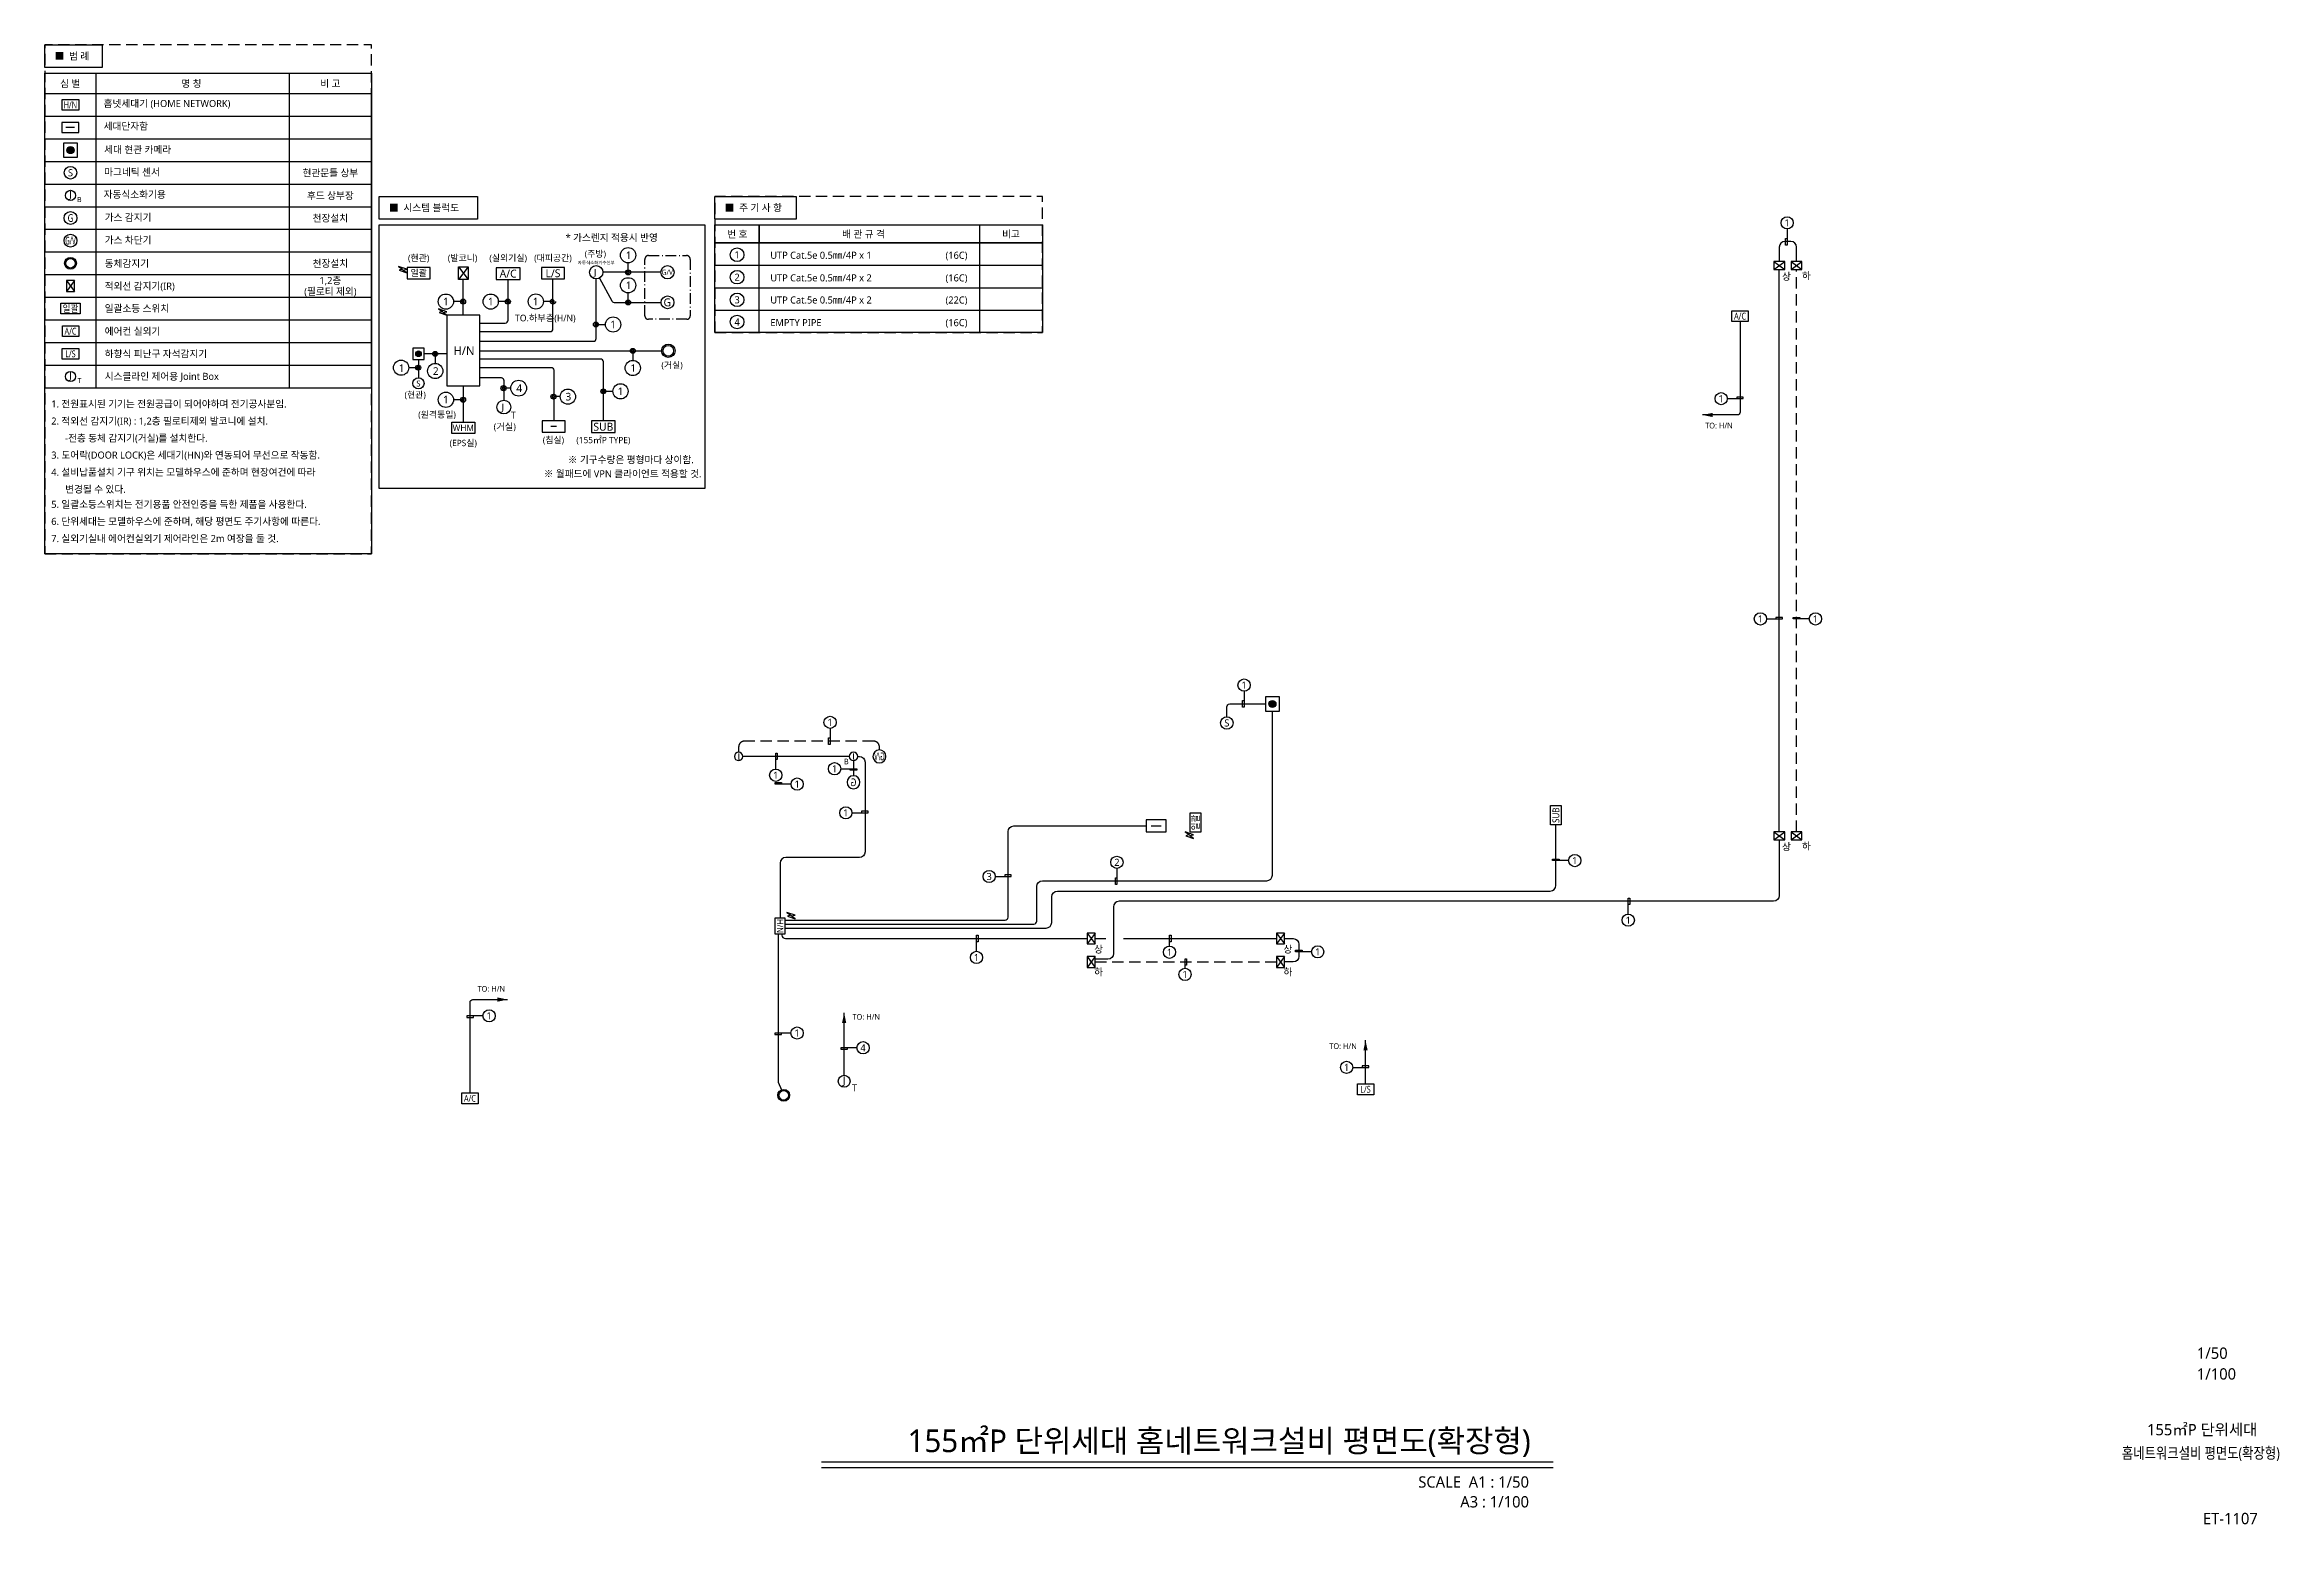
# Model space of a CAD drawing. Header units: millimetres. Extents: x 8480 to 294185, y -114350 to -87474.
# Drawn here: x 254713 to 294185, y -113622 to -87474 of the extents above; entities that cross this region are included whole.
import ezdxf
from ezdxf.enums import TextEntityAlignment as Align
from ezdxf.xclip import XClip

# ---------------------------------------------------------------- set-up
doc = ezdxf.new("R2010")
doc.units = ezdxf.units.MM
doc.header["$LTSCALE"] = 50
doc.header["$XCLIPFRAME"] = 2
doc.linetypes.add('DD6', pattern=[6, 3.75, -1, 0.25, -1])
doc.linetypes.add('H', pattern=[6, 4, -2])
for name, color, linetype in [('e-con', 1, 'Continuous'), ('E-SYM', 2, 'Continuous'), ('E-TEXT', 7, 'Continuous'), ('e-wire', 4, 'Continuous'), ('e-wire3s', 4, 'H'), ('E_SYM', 2, 'Continuous'), ('EZ-HN-TEXT', 2, 'Continuous'), ('HN', 1, 'Continuous'), ('J', 3, 'Continuous'), ('NOTE', 7, 'Continuous'), ('R', 6, 'Continuous'), ('SYM', 3, 'Continuous'), ('TEX', 3, 'Continuous'), ('TEXT', 2, 'Continuous'), ('title', 2, 'Continuous'), ('전열-E-SYM', 2, 'Continuous'), ('지시선', 1, 'Continuous'), ('천정', 4, 'Continuous'), ('통신단자함', 2, 'Continuous')]:
    doc.layers.add(name, color=color, linetype=linetype)
doc.styles.add('mg', font='malgun.ttf')

msp = doc.modelspace()

# ---------------------------------------------------------------- texts
at = {"layer": 'E-TEXT', "style": 'mg'}
msp.add_text('T', height=125, dxfattribs=at).set_placement((268974.4894904644, -105971.1801167129))
at = {"layer": 'TEX', "style": 'mg'}
for s, p in [('1', (285491.6810793985, -90623.19582694987, 1.500000002083982)), ('상', (285479.1416047137, -91566.56865299414, 2.135219351799583e-09)), ('하', (285831.0320679579, -91554.53304146181, 2.135219351799583e-09)), ('1', (284325.492598542, -93729.90455340341)), ('1', (285018.6962829243, -97622.88101895238, 1.500000002083982)), ('1', (285990.4683702799, -97622.88101895238, 1.500000002083982)), ('1', (275898.7507551687, -98791.23859283762)), ('1', (268586.2049458664, -99449.89455205224)), ('1', (268666.5607030354, -100269.1794715214)), ('1', (267625.6996270169, -100384.5195251005)), ('1', (268005.3973186333, -100541.1086659601)), ('1', (268864.4109219847, -101048.9979893222)), ('1', (281740.1124357852, -101893.2384782177)), ('상', (285479.1416074967, -101645.5686530465, 2.135219351799583e-09)), ('하', (285831.0320707408, -101633.5330415142, 2.135219351799583e-09)), ('3', (271395.8800816291, -102174.7430821185)), ('2', (273652.9974347944, -101923.3516404655)), ('1', (282685.020106257, -102946.2526444589, 2.083982320044697e-09)), ('상', (273328.8655689165, -103456.7440144933, 2.135219351799583e-09)), ('상', (276672.8655689165, -103456.7440144933, 2.135219351799583e-09)), ('1', (271171.6421026993, -103604.2597643524, 2.083982320044697e-09)), ('하', (273328.8655689165, -103858.7965496112, 2.135219351799583e-09)), ('1', (274581.3802301237, -103513.0764656894, 2.083982320044697e-09)), ('하', (276672.8655689165, -103858.7965496112, 2.135219351799583e-09)), ('1', (277199.0891909993, -103505.5798929351)), ('1', (274855.6329170284, -103903.6956046641, 2.083982320044697e-09)), ('1', (262562.6154221024, -104636.8375066086, 6.750741089366483e-07)), ('1', (268003.1663554292, -104940.0754143041)), ('4', (269168.2821351123, -105199.9184881251)), ('1', (277710.8235720329, -105546.8108606289))]:
    msp.add_text(s, height=125, dxfattribs=at).set_placement(p, align=Align.MIDDLE)
at = {"layer": 'TEX', "color": 3, "style": 'mg', "width": 0.9}
msp.add_text('B', height=100, dxfattribs=at).set_placement((268873.2193982535, -100142.3546129562), align=Align.MIDDLE)
at = {"layer": 'TEXT', "linetype": 'Continuous', "style": 'mg'}
for p in [(284286.8023429959, -94206.69153090366), (262601.3056776485, -104160.0505291083, 6.750741089366483e-07), (269224.8903521986, -104655.3163260421), (277647.2983369682, -105171.5609686163)]:
    msp.add_text('TO: H/N', height=100, dxfattribs=at).set_placement(p, align=Align.MIDDLE)
at = {"layer": 'TEXT', "color": 2, "style": 'mg'}
msp.add_text('155㎡P 단위세대 홈네트워크설비 평면도(확장형)', height=400, dxfattribs=at).set_placement((280961.6545740911, -112346.3036712495), align=Align.RIGHT)
for s, p in [('SCALE  A1 : 1/50', (280931.477472776, -112873.8471806038)), ('A3 : 1/100', (280931.477472776, -113223.8471806038))]:
    msp.add_text(s, height=200, dxfattribs=at).set_placement(p, align=Align.MIDDLE_RIGHT)
at = {"layer": 'title', "color": 2, "style": 'mg'}
for s, p in [('1/50', (292728.6000149818, -110597.1089836933)), ('1/100', (292728.6000149818, -110964.2690235021))]:
    msp.add_text(s, height=200.000000000001, dxfattribs=at).set_placement(p, align=Align.MIDDLE_LEFT)
msp.add_text('155㎡P 단위세대 ', height=200.000000000001, dxfattribs=at).set_placement((292857.0698693185, -111948.5784314326), align=Align.MIDDLE_CENTER)
at = {"layer": 'title', "color": 2, "style": 'mg', "width": 0.8}
msp.add_text('홈네트워크설비 평면도(확장형)', height=200.000000000001, dxfattribs=at).set_placement((292798.9021284375, -112361.6527711642), align=Align.MIDDLE_CENTER)
at = {"layer": 'title', "style": 'mg'}
msp.add_text('ET-1107', height=200, dxfattribs=at).set_placement((293320.5363290205, -113519.3543054127), align=Align.MIDDLE_CENTER)

# ---------------------------------------------------------------- blocks, each defined once
blk = doc.blocks.new('100-57')
at = {"layer": 'E-SYM', "linetype": 'Continuous'}
blk.add_line((-125.0000000000008, 150), (125.0000000000008, 150), dxfattribs=at)
at = {"layer": 'E-SYM'}
blk.add_lwpolyline([(-250, 0), (250, 0), (250, 300), (-250, 300)], close=True, dxfattribs=at)
blk = doc.blocks.new('홈넷세대기 블럭')
at = {"layer": 'E-SYM'}
blk.add_lwpolyline([(80517.52670027985, 189973.8928177827), (80867.52670027985, 189973.8928177827), (80867.52670027985, 190201.3928177827), (80517.52670027985, 190201.3928177827)], close=True, dxfattribs=at)
at = {"layer": 'E-SYM', "color": 1, "style": 'mg', "width": 0.9}
blk.add_text('H/N', height=140, dxfattribs=at).set_placement((80692.52670027985, 190087.6428177827), align=Align.MIDDLE_CENTER)
blk = doc.blocks.new('100-89')
at = {"layer": 'E-SYM', "linetype": 'Continuous'}
blk.add_circle((0, 0), 150, dxfattribs=at)
at = {"layer": 'e-con', "linetype": 'Continuous', "style": 'mg'}
blk.add_text('J', height=200, dxfattribs=at).set_placement((0, 0), align=Align.MIDDLE)
blk = doc.blocks.new('EFCL')
at = {"layer": 'SYM'}
h = blk.add_hatch(color=6, dxfattribs=at)
edge = h.paths.add_edge_path()
edge.add_arc((0, 0), 150, 0, 360)
at = {"layer": 'SYM', "color": 6}
blk.add_lwpolyline([(-300, -300), (300, -300), (300, 300), (-300, 300)], close=True, dxfattribs=at)
blk.add_circle((0, 0), 150, dxfattribs=at)
blk.add_circle((0, 0), 150, dxfattribs=at)
blk = doc.blocks.new('A$C6a344dfd')
at = {"layer": 'SYM', "color": 3}
blk.add_circle((0, 110.8713188571419), 110.8713188571428, dxfattribs=at)
at = {"layer": 'SYM', "color": 3, "style": 'mg'}
blk.add_text('S', height=125, dxfattribs=at).set_placement((0, 110.8713188571419), align=Align.MIDDLE)
blk = doc.blocks.new('A$C6D592EF3')
at = {"layer": 'SYM', "color": 2}
for radius in [105.0000000001026, 84.00000000008208]:
    blk.add_circle((132.5807033714664, 160.1616563954335, 1.432334999994997e-09), radius, dxfattribs=at)
blk = doc.blocks.new('A$C4bec3cc4')
at = {"layer": 'SYM', "color": 4, "ltscale": 3}
blk.add_blockref('A$C6D592EF3', (-237.5807033715537, -160.1616563954303, -1.432334999994898e-09), dxfattribs=at)
blk = doc.blocks.new('에어컨 실외기')
at = {"layer": 'SYM', "color": 2, "elevation": -6.750741089366483e-07}
blk.add_lwpolyline([(-332052.3284605891, 105245.3959296115), (-331763.7189115224, 105245.3959296115), (-331763.7189115224, 105054.6040703885), (-332052.3284605891, 105054.6040703885)], close=True, dxfattribs=at)
at = {"layer": 'SYM', "color": 1, "style": 'mg', "width": 0.8}
blk.add_text('A/C', height=120.1607643991567, dxfattribs=at).set_placement((-331910, 105150), align=Align.MIDDLE_CENTER)
blk = doc.blocks.new('50AR')
at = {"layer": '천정', "linetype": 'Continuous'}
blk.add_lwpolyline([(0, 0, 75, 0, 0), (180.2009621336838, 0, 0, 0, 0)], format="xyseb", dxfattribs=at)
blk = doc.blocks.new('A$C5b1b9f38')
at = {"layer": '천정', "linetype": 'Continuous', "xscale": -1}
blk.add_blockref('50AR', (180.2009621337056, 0), dxfattribs=at)
blk = doc.blocks.new('하향식 피난구 자석감지기')
at = {"layer": 'SYM', "color": 2, "elevation": -6.750741089366483e-07}
blk.add_lwpolyline([(-331372.3284605891, 105245.3959296115), (-331083.7189115224, 105245.3959296115), (-331083.7189115224, 105054.6040703885), (-331372.3284605891, 105054.6040703885)], close=True, dxfattribs=at)
at = {"layer": 'SYM', "color": 1, "style": 'mg', "width": 0.8}
blk.add_text('L/S', height=120.1607643991567, dxfattribs=at).set_placement((-331230, 105150), align=Align.MIDDLE_CENTER)
blk = doc.blocks.new('F19')
at = {"layer": 'E_SYM', "elevation": -8.42717512655916e-09}
blk.add_lwpolyline([(-2.138609384672733, 1.190859187991009), (2.138609384672748, 1.190859187991009), (2.138609384672748, -1.190859187976457), (-2.138609384672733, -1.190859187976457)], close=True, dxfattribs=at)
at = {"layer": 'TEX', "color": 1, "style": 'mg', "width": 0.9}
blk.add_text('일괄', height=1.500006875582806, dxfattribs=at).set_placement((0, 7.275957614183426e-12), align=Align.MIDDLE_CENTER)
blk = doc.blocks.new('가스 감지기')
at = {"layer": 'SYM', "color": 2}
blk.add_circle((-336270.6627018001, 111089.2047672422, 1.6392847125e-06), 114.3062539447719, dxfattribs=at)
at = {"layer": 'TEX', "color": 1, "style": 'mg', "width": 0.8}
blk.add_text('G', height=135, dxfattribs=at).set_placement((-336270.6627018001, 111089.2047672422, 1.6392847125e-06), align=Align.MIDDLE)
blk = doc.blocks.new('50J')
at = {"layer": 'J'}
blk.add_circle((0, 75), 75, dxfattribs=at)
at = {"layer": 'J', "style": 'mg', "width": 1.5}
blk.add_text('J', height=97.5, dxfattribs=at).set_placement((-1.582120506165666, 31.53265260341141), align=Align.CENTER)
blk = doc.blocks.new('가스 차단기')
at = {"layer": 'SYM', "color": 2}
blk.add_circle((-336270.6627018001, 111509.2047672422, 1.6392847125e-06), 114.3062539447719, dxfattribs=at)
at = {"layer": 'TEX', "color": 1, "style": 'mg', "width": 0.5}
blk.add_text('G/V', height=135, dxfattribs=at).set_placement((-336270.6627018001, 111509.2047672422, 1.6392847125e-06), align=Align.MIDDLE)
blk = doc.blocks.new('A$C49EC5F35')
at = {"layer": 'SYM', "color": 1, "elevation": 2.135219351799583e-09}
blk.add_lwpolyline([(144.0001487655099, 192.0000549711258), (0.0001487655099481344, 192.0000549711258), (0.0001487655099481344, 5.497112579178065e-05), (144.0001487655099, 5.497112579178065e-05)], close=True, dxfattribs=at)
at = {"layer": 'SYM', "color": 1}
for points in [[(0.0001487655099481344, 192.0000549711258), (144.0001487655099, 5.497112579178065e-05)], [(144.0001487655099, 192.0000549711258), (0.0001487655099481344, 5.497112579178065e-05)]]:
    blk.add_lwpolyline(points, dxfattribs=at)
blk = doc.blocks.new('A$Cccbf2acf')
at = {"layer": 'SYM', "color": 4, "ltscale": 3}
blk.add_blockref('A$C49EC5F35', (-144.0001487655099, -192.0000549711258), dxfattribs=at)
blk = doc.blocks.new('HN')
at = {"layer": 'E_SYM'}
blk.add_lwpolyline([(52707.29722993978, -39358.24764285458), (52995.90677900641, -39358.24764285458), (52995.90677900641, -39549.0395020776), (52707.29722993978, -39549.0395020776)], close=True, dxfattribs=at)
at = {"layer": 'TEXT', "color": 1, "style": 'mg', "width": 0.8}
blk.add_text('H/N', height=120.1607643991567, dxfattribs=at).set_placement((52849.62569052883, -39453.6435724661, 6.750741089366483e-07), align=Align.MIDDLE_CENTER)
blk = doc.blocks.new('NOTE-1')
at = {"layer": 'NOTE', "color": 1}
for p, q in [((409293.6464656417, -123120.4602976764), (409293.646465639, -117560.5063146129)), ((409293.646465639, -117560.5063146129), (415065.1048469289, -117560.5063146129)), ((410205.3630134824, -123120.4602976764), (410205.363013465, -117560.5063146129)), ((413614.6122602645, -117560.5063146129), (413614.6122602844, -123120.4602976764)), ((415065.1048469289, -117560.5063146129), (415065.1048469336, -123120.4602976764)), ((409293.646465639, -117920.5033350983), (415065.1048469297, -117920.5033350983)), ((415065.1048469341, -123120.4602976764), (415065.1048469305, -117920.5033350983)), ((409293.646465639, -118320.5000245276), (415065.1048469305, -118320.5000245276)), ((409293.6464656427, -118720.496713956), (415065.1048469343, -118720.496713956)), ((409293.6464656427, -119120.4934033844), (415065.1048469343, -119120.4934033844)), ((409293.6464656427, -119520.4900928137), (415065.1048469343, -119520.4900928137)), ((409293.6464656423, -119920.4867822438), (415065.1048469339, -119920.4867822438)), ((409293.6464656423, -120320.4834716723), (415065.1048469339, -120320.4834716723)), ((409293.6464656423, -120720.4801611024), (415065.1048469339, -120720.4801611024)), ((409293.6464656423, -121120.4768505308), (415065.1048469339, -121120.4768505308)), ((409293.6464656412, -121520.4735399609), (415065.1048469328, -121520.4735399609)), ((409293.6464656434, -121920.470229391), (415065.104846935, -121920.470229391)), ((409293.6464656438, -121920.470229391), (415065.1048469354, -121920.470229391)), ((409293.6464656438, -122320.4669188211), (415065.1048469354, -122320.4669188211)), ((409293.6464656602, -122720.4636082479), (415065.1048469517, -122720.4636082479)), ((410075.3630134693, -126797.4903529008), (410075.3630134693, -127117.4877044441)), ((410075.3630134693, -127117.4877044441), (410075.3630134693, -126797.4903529008)), ((413966.8381738906, -126797.4903529008), (413966.8381738906, -127117.4877044441)), ((409293.6464656429, -127117.4877044441), (415085.104846934, -127117.4877044441)), ((409293.6464656432, -128699.0921638011), (409293.6464656429, -127117.4877044441)), ((410075.3630134692, -128699.0921638011), (410075.3630134693, -127117.4877044441)), ((413966.8381738906, -127117.4877044441), (413966.8381738906, -128699.0921638011)), ((415085.104846934, -127117.4877044441), (415085.104846934, -128699.0921638011)), ((415085.104846935, -127517.4843938733), (409293.6464656429, -127517.4843938733)), ((415085.104846935, -127917.4810833025), (409293.6464656429, -127917.4810833025)), ((415085.104846935, -128308.2866235518), (409293.6464656429, -128308.2866235518)), ((415085.104846935, -128699.0921638011), (409293.6464656429, -128699.0921638011))]:
    blk.add_line(p, q, dxfattribs=at)
for points in [[(409293.646465639, -117057.3063146129), (410311.3853114761, -117057.3063146129), (410311.3853114761, -117460.5063146129), (409293.646465639, -117460.5063146129)], [(409293.6464656439, -123120.4602976764), (415065.1048469474, -123120.4602976764), (415065.1048469486, -126054.1396934734), (409293.6464656447, -126054.1396934734)], [(409293.6464656416, -126294.2903529008), (410731.3853114787, -126294.2903529008), (410731.3853114787, -126697.4903529008), (409293.6464656416, -126697.4903529008)], [(409293.6464656416, -126797.4903529008), (415085.1048469336, -126797.4903529008), (415085.1048469336, -127117.4877044441), (409293.6464656416, -127117.4877044441)]]:
    blk.add_lwpolyline(points, close=True, dxfattribs=at)
for centre in [(409687.6948801335, -127326.629471352), (409687.6948801335, -127722.7471853306), (409687.6948801335, -128122.7438747599), (409687.6948801335, -128513.5494150092)]:
    blk.add_circle(centre, 119.9990068287267, dxfattribs=at)
at = {"layer": 'SYM', "color": 2, "linetype": 'Continuous', "xscale": 0.5992808219178083, "yscale": 0.5992808219178083, "zscale": 0.5992808219178083, "rotation": 180}
blk.add_blockref('100-57', (409744.1814230247, -118430.6062459541), dxfattribs=at)
at = {"layer": 'SYM', "color": 2, "xscale": 0.4166697985492647, "yscale": 0.4166697985492647, "zscale": 0.4166697985492647, "rotation": 270}
blk.add_blockref('EFCL', (409749.5047395539, -118920.4950586702), dxfattribs=at)
at = {"layer": 'SYM', "color": 3}
for name, p in [('A$C6a344dfd', (409749.5047395539, -119431.3630669557)), ('가스 감지기', (746020.167441354, -231209.6898942002, -1.6392847125e-06)), ('가스 차단기', (746020.167441354, -232029.6865836287, -1.6392847125e-06))]:
    blk.add_blockref(name, p, dxfattribs=at)
at = {"layer": 'SYM', "color": 2}
for name, p, xscale, yscale, zscale in [('100-89', (409749.5047395539, -119720.4884375279), 0.6, 0.6, 0.6), ('F19', (409749.5047395539, -121720.4718846751), 80.1068090787717, 80.1068090787717, 80.1068090787717), ('100-89', (409749.5047395668, -122920.4619529629), 0.6, 0.6, 0.6)]:
    blk.add_blockref(name, p, dxfattribs=dict(at, xscale=xscale, yscale=yscale, zscale=zscale))
at = {"layer": 'SYM', "color": 4}
for name, p in [('A$C4bec3cc4', (409854.504739554, -120920.4785058166)), ('A$Cccbf2acf', (409821.5047395539, -121224.475195245)), ('에어컨 실외기', (741659.5047395551, -227270.4685741052))]:
    blk.add_blockref(name, p, dxfattribs=at)
at = {"layer": 'SYM', "color": 4, "transparency": 33554687}
blk.add_blockref('하향식 피난구 자석감지기', (740977.5284256183, -227670.4652635345, 6.750741089366483e-07), dxfattribs=at)
at = {"layer": '전열-E-SYM'}
blk.add_blockref('HN', (356897.9027350785, -78667.00415770915), dxfattribs=at)
at = {"layer": 'TEX', "style": 'mg'}
for s, p in [('■  범 례', (409469.7958216447, -117258.9063146129)), ('■  주 기 사 항', (409469.7958216473, -126495.8903529008))]:
    blk.add_text(s, height=125, dxfattribs=at).set_placement(p, align=Align.MIDDLE_LEFT)
for s, height, p in [('심 벌', 125, (409744.1814230249, -117740.5048248549)), ('명 칭', 125, (411884.9876368651, -117740.5048248557)), ('비 고', 125, (414339.8585535971, -117740.5048248557)), ('현관문틀 상부', 125, (414339.8585536003, -119320.491748099)), ('B', 90, (409906.0162114149, -119793.9644027652)), ('후드 상부장', 125, (414339.8585536007, -119720.4884375278)), ('천장설치', 125, (414339.8585536008, -120120.4851269572)), ('천장설치', 125, (414339.8585536002, -120920.4785058174)), ('1,2층', 125, (414339.858553601, -121227.7266490071)), ('(필로티 제외)', 125, (414339.858553601, -121421.3365607225)), ('T', 90, (409906.0162114279, -122993.9379182003)), ('배 관 규 격', 125, (411921.10059368, -126957.4890286724)), ('비고', 125, (414525.9715104121, -126957.4890286724)), ('1', 125, (409687.6948801335, -127326.629471352)), ('2', 125, (409687.6948801335, -127722.7471853306)), ('3', 125, (409687.6948801335, -128122.7438747599)), ('4', 125, (409687.6948801335, -128513.5494150092))]:
    blk.add_text(s, height=height, dxfattribs=at).set_placement(p, align=Align.MIDDLE)
for s, p in [('홈넷세대기 (HOME NETWORK)', (410335.2112950885, -118159.7729643615)), ('세대단자함', (410335.2112950885, -118559.7696537907)), ('세대 현관 카메라', (410344.7266374744, -118973.5859701941)), ('마그네틱 센서', (410344.7266374744, -119371.6914251855)), ('자동식소화기용', (410335.2112950926, -119766.0789998672)), ('가스 감지기 ', (410353.6193728912, -120173.2688006252)), ('가스 차단기', (410353.6193728917, -120573.2654900554)), ('동체감지기', (410353.6193728915, -120986.7103731273)), ('적외선 감지기(IR)', (410353.6193728915, -121386.7070625557)), ('일괄소등 스위치', (410353.619372891, -121781.0424431277)), ('에어컨 실외기', (410353.6193728934, -122183.1258576344)), ('하향식 피난구 자석감지기', (410353.6193728934, -122583.1225470645)), ('시스클라인 제어용 Joint Box', (410353.6193729081, -122981.0325114172)), ('1. 전원표시된 기기는 전원공급이 되어야하며 전기공사분임.', (409409.2734510278, -123468.9177651661)), ('2. 적외선 감지기(IR) : 1,2층 필로티제외 발코니에 설치.', (409409.2734510278, -123771.205224078)), ('-전층 동체 감지기(거실)를 설치한다.', (409654.5890747972, -124073.2094460195)), ('3. 도어락(DOOR LOCK)은 세대기(HN)와 연동되어 무선으로 작동함.', (409409.2734510278, -124372.2023167039)), ('4. 설비납품설치 기구 위치는 모델하우스에 준하며 현장여건에 따라', (409409.2734510278, -124674.4897756158)), ('5. 일괄소등스위치는 전기용품 안전인증을 득한 제품을 사용한다.', (409409.2734510278, -125242.341164089)), ('변경될 수 있다.', (409654.5890747972, -124976.4939975573)), ('6. 단위세대는 모델하우스에 준하며, 해당 평면도 주기사항에 따른다.', (409409.2734510278, -125544.6286230009)), ('7. 실외기실내 에어컨실외기 제어라인은 2m 여장을 둘 것.', (409409.2734510278, -125846.9160819129)), ('번 호', (409514.7233456747, -127024.5685766892)), ('UTP Cat.5e 0.5㎜/4P x 1', (410274.7276038475, -127396.9985268908)), ('(16C) ', (413369.7492898944, -127397.5352363825)), ('UTP Cat.5e 0.5㎜/4P x 2', (410274.7276038475, -127796.9952163201)), ('(16C) ', (413369.7492898944, -127797.5319258118)), ('UTP Cat.5e 0.5㎜/4P x 2', (410274.7276038475, -128187.8007565693)), ('(22C) ', (413369.7492898944, -128188.337466061)), ('EMPTY PIPE', (410274.7276038475, -128587.7974459987)), ('(16C) ', (413369.7492898944, -128588.3341554903))]:
    blk.add_text(s, height=125, dxfattribs=at).set_placement(p)
blk = doc.blocks.new('NOTE-2')
at = {"layer": 'SYM'}
h = blk.add_hatch(color=6, dxfattribs=at)
edge = h.paths.add_edge_path()
edge.add_arc((409990.9307834344, -131382.9099396026), 49.55663994825605, 0, 360)
at = {"color": 1}
for p, q in [((413693.2609337254, -129944.7879739132), (413693.2609337254, -129776.2273083726)), ((410777.9966585618, -130461.2825904088), (410609.4359930221, -130461.2825904088)), ((411569.8941099788, -130461.2825904088), (411401.333444439, -130461.2825904088)), ((413693.2609337254, -130475.8758665534), (413693.2609337254, -130307.3152010127)), ((413125.5864642494, -130866.5520029407), (413294.1471297891, -130866.5520029407)), ((410286.4513714365, -131384.5196233787), (410286.4513714365, -131553.0802889193)), ((413775.7607564597, -131331.5124484089), (413775.7607564597, -131500.0731139496)), ((409986.0992071126, -131628.9139654109), (409817.5385415729, -131628.9139654109)), ((410777.99665856, -132195.305911734), (410609.4359930203, -132195.305911734)), ((411620.3751502882, -131990.742719295), (411493.9898633535, -131990.742719295)), ((412495.9147897356, -132140.8136422185), (412374.583910092, -132140.8136422185)), ((413256.1897243052, -132046.7089245704), (413424.7503898449, -132046.7089245704))]:
    blk.add_line(p, q, dxfattribs=at)
at = {"color": 1, "transparency": 33554687}
blk.add_line((412366.623137723, -130459.6729066345), (412198.0624721831, -130459.6729066345), dxfattribs=at)
blk.add_circle((412366.623137723, -130459.6729066362), 44.27479703989329, dxfattribs=at)
at = {"color": 1}
for centre, radius, start, end in [((413693.2609337254, -129944.7879739132), 22.13739852084167, 0, 180), ((413693.2609337254, -129944.7879739132), 22.13739852084167, 180, 0), ((410777.9966585618, -130461.2825904088), 22.13739852082537, 90, 270), ((410777.9966585618, -130461.2825904088), 22.13739852082537, 270, 90), ((411569.8941099788, -130461.2825904088), 22.13739852082537, 90, 270), ((411569.8941099788, -130461.2825904088), 22.13739852082537, 270, 90), ((413693.2609337254, -130475.8758665534), 22.13739852084167, 0, 180), ((413693.2609337254, -130475.8758665534), 22.13739852084167, 180, 0), ((413125.5864642494, -130866.5520029407), 22.13739852082537, 90, 270), ((413125.5864642494, -130866.5520029407), 22.13739852082537, 270, 90), ((410286.4513714365, -131384.5196233769), 22.13739852084167, 0, 180), ((410286.4513714365, -131384.5196233769), 22.13739852084167, 180, 0), ((413775.7607564597, -131331.5124484089), 22.13739852084167, 0, 180), ((413775.7607564597, -131331.5124484089), 22.13739852084167, 180, 0), ((409986.0992071126, -131628.9139654109), 22.13739852082537, 90, 270), ((409986.0992071126, -131628.9139654109), 22.13739852082537, 270, 90), ((410777.99665856, -132195.305911734), 22.13739852082537, 90, 270), ((410777.99665856, -132195.305911734), 22.13739852082537, 270, 90), ((411493.9898633535, -131990.742719295), 23.05959927315174, 90, 270), ((411493.9898633535, -131990.742719295), 23.05959927315174, 270, 90), ((412374.583910092, -132140.8136422185), 22.13739852082537, 90, 270), ((412374.583910092, -132140.8136422185), 22.13739852082537, 270, 90), ((413256.1897243052, -132046.7089245704), 22.13739852082537, 90, 270), ((413256.1897243052, -132046.7089245704), 22.13739852082537, 270, 90)]:
    blk.add_arc(centre, radius, start, end, dxfattribs=at)
at = {"color": 1, "transparency": 33554687}
for start, end in [(90, 270), (270, 90)]:
    blk.add_arc((412366.623137723, -130459.6729066345), 22.13739852082537, start, end, dxfattribs=at)
at = {"layer": 'e-wire'}
blk.add_lwpolyline([(413256.1897243052, -132567.07807191), (413256.1897243052, -131526.3397772309, 0.414213562373095), (413206.1897243052, -131476.3397772309), (411073.1346375806, -131476.3397772309)], format="xyb", dxfattribs=at)
at = {"layer": 'EZ-HN-TEXT', "color": 1}
for points in [[(409648.5736839507, -129904.6566433672), (409787.4212300287, -129953.6751238692), (409713.7617267325, -129903.1544352936), (409784.2279485674, -129890.4879846014), (409639.0118572564, -129839.2211646856), (409707.591394808, -129886.2576678422)], [(410353.6742861014, -130654.0658280963), (410492.5218321794, -130703.0843085983), (410418.8623288831, -130652.5636200227), (410489.328550718, -130639.8971693305), (410344.1124594071, -130588.6303494147), (410412.6919969587, -130635.6668525713)]]:
    blk.add_lwpolyline(points, close=True, dxfattribs=at)
at = {"layer": 'HN', "color": 1}
for centre, radius in [((413693.2609337254, -129641.8261960114), 134.4011123612191), ((413693.2609337254, -130172.9140886515), 134.4011123612191), ((413693.2609337289, -129944.787973915), 44.27479703989329), ((410475.0348806608, -130461.2825904088), 134.4011123612191), ((410777.9966585654, -130461.2825904106), 44.27479703989329), ((411266.9323320779, -130461.2825904088), 134.4011123612191), ((411569.8941099823, -130461.2825904106), 44.27479703989329), ((412063.6613598219, -130459.6729066345), 134.4011123612191), ((413693.2609337289, -130475.8758665543), 44.27479703989329), ((413125.5864642494, -130866.5520029389), 44.27479703989329), ((413428.5482421503, -130866.5520029407), 134.4011123612191), ((410286.4513714365, -131384.5196233778), 44.27479703989329), ((413775.7607564597, -131331.5124484071), 44.27479703989329), ((409683.1374292117, -131628.9139654109), 134.4011123612191), ((409986.0992071162, -131628.9139654126), 44.27479703989329), ((410286.4513714365, -131687.4814012805), 134.4011123612191), ((413775.7607564597, -131634.4742263108), 134.4011123612191), ((410475.0348806591, -132195.305911734), 134.4011123612191), ((410777.99665856, -132195.3059117323), 44.27479703989329), ((411493.9898633535, -131990.7427192968), 46.1191985444728), ((411760.3751502882, -131990.7427192959), 140), ((412374.583910092, -132140.8136422203), 44.27479703989329), ((412630.3159020968, -132140.8136422194), 134.4011123612191), ((413256.1897243052, -132046.7089245687), 44.27479703989329), ((413559.1515022061, -132046.7089245704), 134.4011123612191)]:
    blk.add_circle(centre, radius, dxfattribs=at)
at = {"layer": 'NOTE', "color": 1}
for points in [[(409293.6464656265, -128601.4174581841), (411031.3853114637, -128601.4174581841), (411031.3853114637, -129004.6174581841), (409293.6464656265, -129004.6174581841)], [(409293.6464656265, -129104.6174581841), (415050.4962875416, -129104.6174581841), (415050.4962875416, -133765.2925742226), (409293.6464656265, -133765.2925742226)]]:
    blk.add_lwpolyline(points, close=True, dxfattribs=at)
at = {"layer": 'NOTE'}
blk.add_lwpolyline([(414226.0902092821, -129318.6992300166, 0, 0, 0), (414389.8630830243, -129318.6992300166, 0, 0, 0), (414389.8630830243, -129503.1919816943, 57.5319862663958, 0, 0), (414389.8630830243, -129647.0219473579, 0, 0, 0)], format="xyseb", dxfattribs=at)
at = {"layer": 'NOTE', "linetype": 'DD6'}
blk.add_lwpolyline([(414055.7279404845, -129647.0219473579), (414723.998225564, -129647.0219473579, -0.414213562373095), (414791.1987817446, -129714.2225035385), (414791.1987817446, -130710.7668686261, -0.414213562373095), (414728.4782626439, -130773.4873877286), (414051.2479034046, -130773.4873877286, -0.414213562373095), (413988.527384304, -130710.7668686261), (413988.527384304, -129714.2225035385, -0.414213562373095)], format="xyb", close=True, dxfattribs=at)
at = {"layer": 'SYM', "color": 2}
for p, q in [((410196.3850519296, -129858.9183171339), (409793.1817148459, -129858.9183171339)), ((409793.1817148459, -129858.9183171339), (409793.1817148459, -130060.5199856757)), ((410196.3850519296, -130060.5199856757), (410196.3850519296, -129858.9183171339)), ((411784.7256863005, -129861.4731471943), (411364.7256863005, -129861.4731471943)), ((411364.7256863005, -129861.4731471943), (411364.7256863005, -130071.4731471943)), ((411784.7256863005, -130071.4731471943), (411784.7256863005, -129861.4731471943)), ((412568.2248062647, -129858.9183171339), (412165.0214691811, -129858.9183171339)), ((412165.0214691811, -129858.9183171339), (412165.0214691811, -130060.5199856757)), ((412568.2248062647, -130060.5199856757), (412568.2248062647, -129858.9183171339)), ((409793.1817148459, -130060.5199856757), (410196.3850519296, -130060.5199856757)), ((411364.7256863005, -130071.4731471943), (411784.7256863005, -130071.4731471943)), ((412165.0214691811, -130060.5199856757), (412568.2248062647, -130060.5199856757)), ((411073.1346375806, -130703.0843085983), (410492.5218321794, -130703.0843085983)), ((410492.5218321794, -130703.0843085983), (410492.5218321794, -131950.2848259959)), ((411073.1346375806, -131950.2848259959), (411073.1346375806, -130703.0843085983)), ((410492.5218321794, -131950.2848259959), (411073.1346375806, -131950.2848259959)), ((410581.2265663364, -132794.4508174603), (410581.2265663364, -132592.8491489185)), ((410581.2265663364, -132592.8491489185), (410984.42990342, -132592.8491489185)), ((410984.42990342, -132592.8491489185), (410984.42990342, -132794.4508174603)), ((413466.1897243052, -132567.07807191), (413046.1897243052, -132567.07807191)), ((413046.1897243052, -132567.07807191), (413046.1897243052, -132777.07807191)), ((413466.1897243052, -132777.07807191), (413466.1897243052, -132567.07807191)), ((410984.42990342, -132794.4508174603), (410581.2265663364, -132794.4508174603)), ((412429.0682556775, -132667.8789061827), (412328.2674214066, -132667.8789061827)), ((413046.1897243052, -132777.07807191), (413466.1897243052, -132777.07807191))]:
    blk.add_line(p, q, dxfattribs=at)
at = {"layer": 'SYM', "color": 1}
for p, q in [((410699.0127380385, -129847.9651556143), (410866.6437317251, -129847.9651556143)), ((410699.0127380385, -130071.4731471943), (410699.0127380385, -129847.9651556143)), ((410866.6437317251, -129847.9651556143), (410699.0127380385, -130071.4731471943)), ((410699.0127380385, -129847.9651556143), (410866.6437317251, -130071.4731471943)), ((410866.6437317251, -129847.9651556143), (410866.6437317251, -130071.4731471943)), ((410866.6437317251, -130071.4731471943), (410699.0127380385, -130071.4731471943))]:
    blk.add_line(p, q, dxfattribs=at)
at = {"layer": 'SYM', "color": 6}
for p, q in [((410090.04406333, -131283.7966597052), (409891.8175035352, -131283.7966597052)), ((409891.8175035352, -131283.7966597052), (409891.8175035352, -131482.0232194991)), ((410090.04406333, -131482.0232194991), (410090.04406333, -131283.7966597052)), ((409891.8175035352, -131482.0232194991), (410090.04406333, -131482.0232194991))]:
    blk.add_line(p, q, dxfattribs=at)
at = {"layer": 'SYM', "color": 2}
blk.add_lwpolyline([(412580.2695070839, -132768.6797404518), (412580.2695070839, -132567.07807191), (412177.0661700002, -132567.07807191), (412177.0661700002, -132768.6797404518)], close=True, dxfattribs=at)
at = {"layer": 'SYM', "color": 3}
for centre, radius in [((413130.4180405675, -129943.178290138), 117.3416955374136), ((409990.9307834344, -131905.8829414687), 99.10552011068297), ((411498.8214396717, -132325.0253000227), 122.2299212158759)]:
    blk.add_circle(centre, radius, dxfattribs=at)
at = {"layer": 'SYM', "color": 2}
for centre, radius in [((414389.8630830564, -129943.178290138), 117.3416955374136), ((414389.8630830243, -130474.2661827791), 112.3113757862105), ((414403.6135385368, -131329.9027646346), 118.5111648001646), ((414403.6135385368, -131329.9027646346), 94.8089318401316)]:
    blk.add_circle(centre, radius, dxfattribs=at)
at = {"layer": 'SYM', "color": 6}
blk.add_circle((409990.9307834344, -131382.9099396026), 49.55663994825605, dxfattribs=at)
blk.add_circle((409990.9307834344, -131382.9099396026), 49.55663994825605, dxfattribs=at)
at = {"layer": '천정'}
for p, q in [((414272.521387517, -129943.178290138), (413247.7597361071, -129943.178290138)), ((410492.5218321794, -131382.9099396026), (410090.04406333, -131382.9099396026)), ((409990.9307834344, -131482.0232194991), (409990.9307834344, -131806.7774213583)), ((410782.8282348782, -131950.2848259959), (410782.8282348782, -132592.8491489185))]:
    blk.add_line(p, q, dxfattribs=at)
for points in [[(410782.82823488, -130703.0843085983), (410782.82823488, -130071.4731471943)], [(411073.1346375806, -131329.9027646346), (414285.1023737367, -131329.9027646346)]]:
    blk.add_lwpolyline(points, dxfattribs=at)
for points in [[(411073.1346375806, -131161.6186388271), (413080.4180405675, -131161.6186388271, 0.4142135623730951), (413130.4180405675, -131111.6186388271), (413130.4180405675, -130060.5199856757)], [(411073.1346375806, -130840.2178284455), (411524.7256863005, -130840.2178284455, 0.414213562373095), (411574.7256863005, -130790.2178284455), (411574.7256863005, -130071.4731471943)], [(413186.1224160048, -130046.4550836054), (413403.2712747772, -130449.052503718, 0.2757225045332941), (413445.5182108956, -130474.2661827791), (414277.5517072403, -130474.2661827791)], [(411073.1346375806, -131622.7767898271), (412331.4150891383, -131622.7767898271, -0.414213562373095), (412379.4154864101, -131670.777187099), (412379.4154864101, -132567.07807191)], [(411073.1346375806, -131804.4828584126), (411448.8214396717, -131804.4828584126, -0.4142135623730951), (411498.8214396717, -131854.4828584126), (411498.8214396717, -132202.7953788069)]]:
    blk.add_lwpolyline(points, format="xyb", dxfattribs=at)
at = {"layer": '천정', "transparency": 33554687}
blk.add_lwpolyline([(411073.1346375806, -130991.0707212425), (412316.623137723, -130991.0707212425, 0.4142135623730951), (412366.623137723, -130941.0707212425), (412366.623137723, -130060.5199856757)], format="xyb", dxfattribs=at)
at = {"layer": 'SYM', "color": 3, "style": 'mg'}
for s, height, p in [('J', 117.3416955374136, (413091.1176497225, -130003.6650400668)), ('S', 103.8329600001441, (409953.1375133066, -131960.5648716309)), ('J', 122.2299212158759, (411457.883871361, -132388.0318097254))]:
    blk.add_text(s, height=height, dxfattribs=at).set_placement(p)
at = {"layer": 'TEX', "style": 'mg'}
blk.add_text('■  시스템 블럭도', height=125, dxfattribs=at).set_placement((409469.7958216323, -128803.0174581841), align=Align.MIDDLE_LEFT)
blk.add_text('* 가스렌지 적용시 반영', height=125, dxfattribs=at).set_placement((414218.1677614353, -129392.0007238759), align=Align.RIGHT)
for s, height, p in [('(현관)', 112.0009269676826, (409994.1098120867, -129745.6974905741)), ('(발코니)', 112.0009269676826, (410769.548595633, -129745.6974905741)), ('(실외기실)', 112.0009269676826, (411575.155525616, -129745.6974905741)), ('(거실)', 112.0009269676826, (414469.9035678422, -131637.9768980254)), ('(현관)', 112.0009269676826, (409933.0459870523, -132162.894608175)), ('(거실)', 116.6666666666667, (411515.1764874239, -132728.8721913022)), ('(EPS실)', 112.0009269676826, (410782.1546635772, -133015.3355785712)), ('(침실)', 112.0009269676826, (412374.5672189248, -132961.7720446235)), ('(155㎡P TYPE)', 112.0009269676826, (413256.6195636207, -132963.070974396))]:
    blk.add_text(s, height=height, dxfattribs=at).set_placement(p, align=Align.CENTER)
at = {"layer": 'TEX', "transparency": 33554687, "style": 'mg'}
for s, height, p in [('(대피공간)', 112.0009269676826, (412366.6231377408, -129745.6974905741)), ('TO.하부층(H/N)', 116.6666666666667, (412231.4110160724, -130810.3170381714))]:
    blk.add_text(s, height=height, dxfattribs=at).set_placement(p, align=Align.CENTER)
at = {"layer": 'TEX', "style": 'mg'}
for s, height, p in [('자동식소화기수신부', 56.00046348384128, (413130.4180405675, -129771.8229802639)), ('(주방)', 112.0009269676826, (413114.8347369512, -129615.7764152919))]:
    blk.add_text(s, height=height, dxfattribs=at).set_placement(p, align=Align.MIDDLE_CENTER)
for s, height, p in [('1', 134.4011123612191, (413702.9240863618, -129641.8261960114)), ('1', 134.4011123612191, (413702.9240863618, -130172.9140886515)), ('1', 134.4011123612191, (410475.0348806644, -130461.2825904088)), ('1', 134.4011123612191, (411266.9323320814, -130461.2825904088)), ('1', 134.4011123612191, (413428.5482421503, -130866.5520029407)), ('1', 134.4011123612191, (409692.7405205042, -131635.9352566435)), ('2', 134.4011123612191, (410296.1145240694, -131687.4814012805)), ('1', 134.4011123612191, (413785.4239090924, -131634.4742263108)), ('1', 134.4011123612191, (410475.0348806591, -132192.0865441854)), ('4', 140, (411770.2395769501, -131990.8097755756)), ('3', 134.4011123612191, (412639.9790547332, -132140.8136422194)), ('1', 134.4011123612191, (413559.1515022061, -132046.7089245705)), ('(원격동일)', 112.0009269676826, (410318.9532855202, -132460.7218483537))]:
    blk.add_text(s, height=height, dxfattribs=at).set_placement(p, align=Align.MIDDLE)
at = {"layer": 'TEX', "color": 1, "style": 'mg'}
for s, height, p in [('일괄', 112.0009269676826, (409994.7833833877, -129952.4945118785)), ('A/C', 140, (411574.7256863005, -129966.4731471943)), ('L/S', 140, (412366.623137723, -129959.7191514048)), ('H/N', 153.2172680917897, (410794.8405191184, -131328.0362872551)), ('SUB', 140, (413256.1897243052, -132672.07807191))]:
    blk.add_text(s, height=height, dxfattribs=at).set_placement(p, align=Align.MIDDLE_CENTER)
blk.add_text('G/V', height=89.60074157414604, dxfattribs=at).set_placement((414385.3352941391, -129986.1408191727), align=Align.CENTER)
at = {"layer": 'TEX', "transparency": 33554687, "style": 'mg'}
blk.add_text('1', height=134.4011123612191, dxfattribs=at).set_placement((412058.8297835038, -130461.2825904088), align=Align.MIDDLE)
at = {"layer": 'TEX', "color": 1, "style": 'mg'}
for s, height, p in [('G', 139.6924947386615, (414385.2667651486, -130474.2661827791)), ('WHM', 112.0009269676826, (410782.8282348782, -132693.6499831894))]:
    blk.add_text(s, height=height, dxfattribs=at).set_placement(p, align=Align.MIDDLE)
blk.add_text('T', height=122.2299212158759, dxfattribs=at).set_placement((411623.0859524043, -132527.7680937904))
at = {"layer": 'TEX', "color": 2, "style": 'mg'}
blk.add_text('※ 기구수량은 평형마다 상이함.', height=125, dxfattribs=at).set_placement((413741.0660002549, -133254.0124324122), align=Align.MIDDLE_CENTER)
blk.add_text('※ 월패드에 VPN 클라이언트 적용할 것.', height=125, dxfattribs=at).set_placement((414989.5395416389, -133566.5124324122), align=Align.RIGHT)
blk = doc.blocks.new('A$Cef63be83')
at = {"layer": 'E_SYM'}
blk.add_lwpolyline([(-111.5840924365912, -150.8562363341625), (-111.5840924365912, 191.7781110099459), (79.20776678645052, 191.7781110099459), (79.20776678645052, -150.8562363341625)], close=True, dxfattribs=at)
at = {"layer": 'TEX', "color": 1, "style": 'mg', "width": 0.9}
blk.add_text('SUB', height=120.1607643991567, rotation=90, dxfattribs=at).set_placement((-16.18816282507032, 20.46093733789166, 6.750741089366484e-07), align=Align.MIDDLE_CENTER)

# ---------------------------------------------------------------- linework, layer by layer
at = {"layer": 'e-wire'}
for p, q in [((285352.2063990323, -101384.7496485364, 2.135219351799583e-09), (285352.2063990323, -91449.74964848394, 2.135219351799583e-09)), ((268925.0708191434, -100051.336099077), (267046.2062909587, -100051.3360990776)), ((273271.2063990233, -103270.7496482444, 2.135219351799583e-09), (273454.1665183157, -103270.7496482444, 2.135219351799583e-09)), ((273771.994666284, -103270.7496482444, 2.135219351799583e-09), (276471.2063990233, -103270.7496482444, 2.135219351799583e-09)), ((278044.3336881409, -105838.7540281598), (278044.3336881409, -105067.9071590268))]:
    msp.add_line(p, q, dxfattribs=at)
for points, elevation in [([(285656.958251389, -91305.74964848396), (285656.958251389, -91051.1394010323, 0.414213562373095), (285556.958251389, -90951.1394010323), (285452.2063962494, -90951.1394010323, 0.4142135623730951), (285352.2063962494, -91051.1394010323), (285352.2063962494, -91305.74964848396)], 2.135219351799583e-09), ([(262226.9016247714, -105999.3537219685), (262226.9016247714, -104398.7834365699, -0.414213562373095), (262276.9016247714, -104348.7834365699), (262890.1897604199, -104348.7834365699)], 6.750741089366483e-07)]:
    msp.add_lwpolyline(points, format="xyb", dxfattribs=dict(at, elevation=elevation))
for points in [[(284661.2063958731, -92367.38833804344), (284661.2063958731, -93967.95862344207, -0.414213562373095), (284611.2063958731, -94017.95862344207), (283997.9182602246, -94017.95862344207)], [(267792.5680060968, -103014.2585834483), (272187.3784298999, -103014.2585834483, 0.4142135623730951), (272237.3784298999, -102964.2585834483), (272237.3784298999, -102348.5401618648, -0.4142135623730951), (272337.3784298999, -102248.5401618648), (276300.0448962102, -102248.5401618648, 0.4142135623730951), (276400.0448962102, -102148.5401618648), (276400.0448962102, -99249.74964851039)], [(275595.0439566522, -99349.74964850853), (275595.0439566522, -99174.74870894561, -0.4142135623730951), (275645.0439566522, -99124.74870894561), (276275.0439566454, -99124.74870894561)], [(269075.0708191434, -100051.336099077), (269104.4170781649, -100051.336099077, -0.414213562373095), (269204.4170781649, -100151.336099077), (269204.4170781649, -101738.9945525879, -0.4142135623730951), (269104.4170781649, -101838.9945525879), (267801.8872025253, -101838.9945525879, 0.4142135623730951), (267701.8872025253, -101938.9945525879), (267701.8872025253, -102909.7496548769)], [(267792.5680060967, -103084.2585834483), (272401.5652476088, -103084.2585834483, 0.4142135623730951), (272501.5652476088, -102984.2585834483), (272501.5652476088, -102531.3577130939, -0.414213562373095), (272601.5652476088, -102431.3577130939), (281306.6023196772, -102431.3577130939, 0.4142135623730951), (281406.6023196772, -102331.3577130939), (281406.6023196772, -101262.4918338171)], [(267792.5680060968, -102944.2585834483), (271679.3901977371, -102944.2585834483, 0.4142135623730951), (271729.3901977371, -102894.2585834483), (271729.3901977371, -101379.7496544981, -0.4142135623730951), (271829.3901977371, -101279.7496544981), (274171.206398308, -101279.7496544981)], [(285352.2063990323, -101528.7496485364), (285352.2063990323, -102511.263581937, -0.414213562373095), (285252.2063990323, -102611.263581937), (273692.6397008956, -102611.263581937, 0.4142135623730951), (273592.6397008956, -102711.263581937), (273592.6397008956, -103536.380457678, -0.414213562373095), (273492.6397008956, -103636.380457678), (273271.2063990233, -103636.380457678)], [(267667.4525580981, -103188.7675120197), (267667.4525580981, -105789.0133622041, 0.09542976313559355), (267671.0298417963, -105807.5856913838), (267725.2151762879, -105943.0253762215)], [(267736.3218469524, -103188.7675120197), (267736.3218469524, -103209.2630460759, 0.414213562373095), (267797.808449121, -103270.7496482444), (273127.2063990233, -103270.7496482444)], [(276615.2063990233, -103270.7496482444), (276765.5790748913, -103270.7496482444, -0.414213562373095), (276865.5790748913, -103370.7496482444), (276865.5790748913, -103584.9322113353, -0.414213562373095), (276765.5790748913, -103684.9322113353), (276615.2063990233, -103684.9322113353)]]:
    msp.add_lwpolyline(points, format="xyb", dxfattribs=at)
for points in [[(269000.0708191434, -100126.336099077), (269000.0708191434, -100394.7801262671)], [(268834.7720190044, -105687.1969890916), (268834.7720190044, -104583.8746467952)]]:
    msp.add_lwpolyline(points, dxfattribs=at)
at = {"layer": 'e-wire3s'}
for p, q in [((285656.9582541719, -101384.7496485364, 2.135219351799583e-09), (285656.9582541719, -91449.74964848394, 2.135219351799583e-09)), ((273271.2063990233, -103684.9322113353, 2.135219351799583e-09), (276471.2063990233, -103684.9322113353, 2.135219351799583e-09))]:
    msp.add_line(p, q, dxfattribs=at)
msp.add_lwpolyline([(269457.8211002782, -99937.02984513225), (269457.8211002782, -99883.40466816023, 0.4142135623730951), (269357.8211002782, -99783.40466816023), (267071.2062909587, -99783.40466816023, 0.414213562373095), (266971.2062909587, -99883.40466816023), (266971.2062909587, -99976.33609907764)], format="xyb", dxfattribs=at)
at = {"layer": 'EZ-HN-TEXT', "color": 1}
for points in [[(274868.887705535, -101452.620127185), (275007.735251613, -101501.638607687), (274934.0757483168, -101451.1179191114), (275004.5419701517, -101438.4514684192), (274859.3258788407, -101387.1846485034), (274927.9054163923, -101434.22115166)], [(267832.786986125, -102873.3334465879), (267971.634532203, -102922.3519270899), (267897.9750289068, -102871.8312385143), (267968.4412507417, -102859.1647878221), (267823.2251594307, -102807.8979679063), (267891.8046969823, -102854.9344710629)]]:
    msp.add_lwpolyline(points, close=True, dxfattribs=at)
at = {"layer": 'R', "color": 3}
msp.add_line((268437.2606217747, -112520.239652851), (281357.8212396053, -112520.2396529403), dxfattribs=at)
at = {"layer": 'R'}
msp.add_line((268437.2606217747, -112620.239652851), (281357.8212396053, -112620.2396529403), dxfattribs=at)
at = {"layer": '지시선'}
for points, elevation in [([(285491.6810793985, -90731.19582694984), (285491.6810793985, -91015.01007976645), (285463.9421162532, -91015.01007976645), (285463.9421162532, -90898.40180634923), (285491.6810793985, -90898.40180634923)], 1.500000002135219), ([(285126.6962829243, -97622.88101895238), (285410.5105357409, -97622.88101895238), (285410.5105357409, -97595.14205580708), (285293.9022623237, -97595.14205580708), (285293.9022623237, -97622.88101895238)], 1.500000002135219), ([(285882.4683702799, -97622.88101895238), (285598.6541174633, -97622.88101895238), (285598.6541174633, -97595.14205580708), (285715.2623908805, -97595.14205580708), (285715.2623908805, -97622.88101895238)], 1.500000002135219), ([(282685.020106257, -102838.2526444589), (282685.020106257, -102554.4383916423), (282712.7590694023, -102554.4383916423), (282712.7590694023, -102671.0466650595), (282685.020106257, -102671.0466650595)], 2.135219334675753e-09), ([(271171.6421026993, -103496.2597643524), (271171.6421026993, -103212.4455115358), (271199.3810658446, -103212.4455115358), (271199.3810658446, -103329.053784953), (271171.6421026993, -103329.053784953)], 2.135219334675753e-09), ([(274581.3802301237, -103405.0764656894), (274581.3802301237, -103212.4455115358), (274609.119193269, -103212.4455115358), (274609.119193269, -103329.053784953), (274581.3802301237, -103329.053784953)], 2.135219334675753e-09), ([(274855.6329170284, -103795.6956046641), (274855.6329170284, -103626.6280746266), (274883.3718801737, -103626.6280746266), (274883.3718801737, -103743.2363480439), (274855.6329170284, -103743.2363480439)], 2.135219334675753e-09), ([(262454.6154221024, -104636.8375066086), (262170.8011692858, -104636.8375066086), (262170.8011692858, -104664.5764697539), (262287.4094427031, -104664.5764697539), (262287.4094427031, -104636.8375066086)], 6.750741089366483e-07)]:
    msp.add_lwpolyline(points, dxfattribs=dict(at, elevation=elevation))
for points in [[(284433.492598542, -93729.90455340335), (284717.3068513586, -93729.90455340335), (284717.3068513586, -93702.16559025805), (284600.6985779414, -93702.16559025805), (284600.6985779414, -93729.90455340335)], [(275898.7507551687, -98899.23859283762), (275898.7507551687, -99183.05284565422), (275871.0117920234, -99183.05284565422), (275871.0117920234, -99066.444572237), (275898.7507551687, -99066.444572237)], [(268586.2049458664, -99557.89455205224), (268586.2049458664, -99841.70880486885), (268558.4659827211, -99841.70880486885), (268558.4659827211, -99725.10053145162), (268586.2049458664, -99725.10053145162)], [(267625.6996270169, -100276.5195251005), (267625.6996270169, -99992.70527228386), (267653.4385901622, -99992.70527228386), (267653.4385901622, -100109.3135457011), (267625.6996270169, -100109.3135457011)], [(267897.3973186333, -100541.1086659601), (267613.5830658167, -100541.1086659601), (267613.5830658167, -100513.3697028148), (267730.1913392339, -100513.3697028148), (267730.1913392339, -100541.1086659601)], [(268774.5607030354, -100269.1794715214), (269058.3749558521, -100269.1794715214), (269058.3749558521, -100296.9184346667), (268941.7666824348, -100296.9184346667), (268941.7666824348, -100269.1794715214)], [(268972.4109219847, -101048.9979893222), (269256.2251748013, -101048.9979893222), (269256.2251748013, -101021.2590261769), (269139.6169013841, -101021.2590261769), (269139.6169013841, -101048.9979893222)], [(271503.8800816291, -102174.7430821185), (271787.6943344458, -102174.7430821185), (271787.6943344458, -102147.0041189732), (271671.0860610285, -102147.0041189732), (271671.0860610285, -102174.7430821185)], [(273652.9974347944, -102031.3516404655), (273652.9974347944, -102315.1658932821), (273625.2584716491, -102315.1658932821), (273625.2584716491, -102198.5576198649), (273652.9974347944, -102198.5576198649)], [(281632.1124357852, -101893.2384782177), (281348.2981829686, -101893.2384782177), (281348.2981829686, -101865.4995150724), (281464.9064563858, -101865.4995150724), (281464.9064563858, -101893.2384782177)], [(277091.0891909993, -103505.5798929351), (276807.2749381827, -103505.5798929351), (276807.2749381827, -103477.8409297898), (276923.8832115999, -103477.8409297898), (276923.8832115999, -103505.5798929351)], [(267895.1663554292, -104940.0754143042), (267611.3521026126, -104940.0754143042), (267611.3521026126, -104967.8143774495), (267727.9603760298, -104967.8143774495), (267727.9603760298, -104940.0754143042)], [(269060.2821351124, -105199.9184881251), (268776.4678822958, -105199.9184881251), (268776.4678822958, -105227.6574512704), (268893.076155713, -105227.6574512704), (268893.076155713, -105199.9184881251)], [(277818.8235720329, -105546.8108606289), (278102.6378248495, -105546.8108606289), (278102.6378248495, -105519.0718974836), (277986.0295514323, -105519.0718974836), (277986.0295514323, -105546.8108606289)]]:
    msp.add_lwpolyline(points, dxfattribs=at)
for centre in [(285491.6810793985, -90623.19582694987, 1.500000002083982), (284325.492598542, -93729.90455340335), (285018.6962829243, -97622.88101895238, 1.500000002083982), (285990.4683702799, -97622.88101895238, 1.500000002083982), (275898.7507551687, -98791.23859283762), (268586.2049458664, -99449.89455205224), (268666.5607030354, -100269.1794715214), (267625.6996270169, -100384.5195251005), (268005.3973186333, -100541.1086659601), (268864.4109219847, -101048.9979893222), (273652.9974347944, -101923.3516404655), (281740.1124357852, -101893.2384782177), (271395.8800816291, -102174.7430821185), (282685.020106257, -102946.2526444589, 2.083982320044697e-09), (274581.3802301237, -103513.0764656894, 2.083982320044697e-09), (277199.0891909993, -103505.5798929351), (271171.6421026993, -103604.2597643524, 2.083982320044697e-09), (274855.6329170284, -103903.6956046641, 2.083982320044697e-09), (262562.6154221024, -104636.8375066086, 6.750741089366483e-07), (268003.1663554292, -104940.0754143042), (269168.2821351124, -105199.9184881251), (277710.8235720329, -105546.8108606289)]:
    msp.add_circle(centre, 108, dxfattribs=at)

# ---------------------------------------------------------------- block references
at = {"layer": 'E-SYM', "xscale": 0.7971938775510204, "yscale": 0.7971938775510204, "zscale": 0.7971938775510204, "rotation": 270}
msp.add_blockref('홈넷세대기 블럭', (116165.1821500837, -38721.67033386292), dxfattribs=at)
at = {"layer": 'E-SYM', "xscale": 0.700000000000684, "yscale": 0.700000000000684, "zscale": 0.700000000000684}
msp.add_blockref('100-89', (268834.7720190044, -105792.1969890917), dxfattribs=at)
at = {"layer": 'e-wire'}
msp.add_blockref('A$Cef63be83', (281422.7904825023, -101111.6355974829), dxfattribs=at)
at = {"layer": 'e-wire3s'}
ref = msp.add_blockref('NOTE-1', (-154580.5692863422, 29582.81209990056), dxfattribs=at)
XClip(ref).set_block_clipping_path([(409293.646465639, -126054.13969347341), (415065.10484694864, -117057.3063146129)])
msp.add_blockref('NOTE-2', (-148675.1678003982, 38446.28144783361), dxfattribs=at)
ref = msp.add_blockref('NOTE-1', (-142744.028299445, 36139.1543425503), dxfattribs=at)
XClip(ref).set_block_clipping_path([(409293.64646564156, -128699.0921638011), (415085.104846934, -126294.2903529008)])
at = {"layer": 'SYM', "color": 4, "rotation": 90}
for p in [(285256.2063962494, -91305.74964848396), (285560.958251389, -91305.74964848396), (285256.2063990323, -101384.7496485364), (285560.9582541719, -101384.7496485364)]:
    msp.add_blockref('A$Cccbf2acf', p, dxfattribs=at)
at = {"layer": 'SYM', "color": 4}
for name, p in [('에어컨 실외기', (616569.2300819287, -197421.992408432)), ('A$Cccbf2acf', (273271.2063990233, -103174.7496482444)), ('A$Cccbf2acf', (276615.2063990233, -103174.7496482444)), ('A$Cccbf2acf', (273271.2063990233, -103588.9322113353)), ('A$Cccbf2acf', (276615.2063990233, -103588.9322113353)), ('에어컨 실외기', (594134.925310827, -211244.74965158, 6.750741089366483e-07)), ('A$C4bec3cc4', (267872.2665585718, -106040.5130804553)), ('하향식 피난구 자석감지기', (609272.3573741966, -211084.1499577713, 6.750741089366483e-07))]:
    msp.add_blockref(name, p, dxfattribs=at)
at = {"layer": 'SYM', "color": 2, "xscale": 0.4166697985492647, "yscale": 0.4166697985492647, "zscale": 0.4166697985492647, "rotation": 270}
msp.add_blockref('EFCL', (276400.0448962102, -99124.74870894561), dxfattribs=at)
at = {"layer": 'SYM', "color": 4, "linetype": 'Continuous'}
msp.add_blockref('A$C6a344dfd', (275595.0439566522, -99571.49228622284), dxfattribs=at)
at = {"layer": 'SYM', "color": 4, "linetype": 'Continuous', "xscale": -1}
for name, p in [('50J', (266971.2062909587, -100126.3360990776)), ('50J', (269000.0708191434, -100126.336099077)), ('가스 차단기', (-66812.84160152194, -211560.5408663192, -1.6392847125e-06)), ('가스 감지기', (-67270.5918826568, -211598.2911474541, -1.6392847125e-06))]:
    msp.add_blockref(name, p, dxfattribs=at)
at = {"layer": 'SYM', "xscale": 80.1068090787717, "yscale": 80.1068090787717, "zscale": 80.1068090787717, "rotation": 90}
msp.add_blockref('F19', (275041.6023285665, -101218.4373885067, 6.750741089366484e-07), dxfattribs=at)
at = {"layer": '천정', "linetype": 'H'}
msp.add_blockref('A$C5b1b9f38', (283997.9182602245, -94017.95862344207), dxfattribs=at)
for p, rotation in [((262890.1897604199, -104348.7834365699, 6.750741089366483e-07), 180), ((268834.7720190044, -104583.8746467952), 270)]:
    msp.add_blockref('A$C5b1b9f38', p, dxfattribs=dict(at, rotation=rotation))
at = {"layer": '천정', "linetype": 'H', "xscale": -1, "rotation": 90.00000000000007}
msp.add_blockref('A$C5b1b9f38', (278044.3336881409, -105067.9071590267), dxfattribs=at)
at = {"layer": '통신단자함', "xscale": 0.7, "yscale": 0.7, "zscale": 0.7}
msp.add_blockref('100-57', (274346.206398308, -101384.7496544981), dxfattribs=at)

msp.set_redraw_order([(e.dxf.handle, doc.entitydb.next_handle()) for e in msp.query("TEXT MTEXT ATTDEF DIMENSION ARC_DIMENSION")])  # texts and dimensions are drawn at this point

doc.saveas('drawing.dxf')
